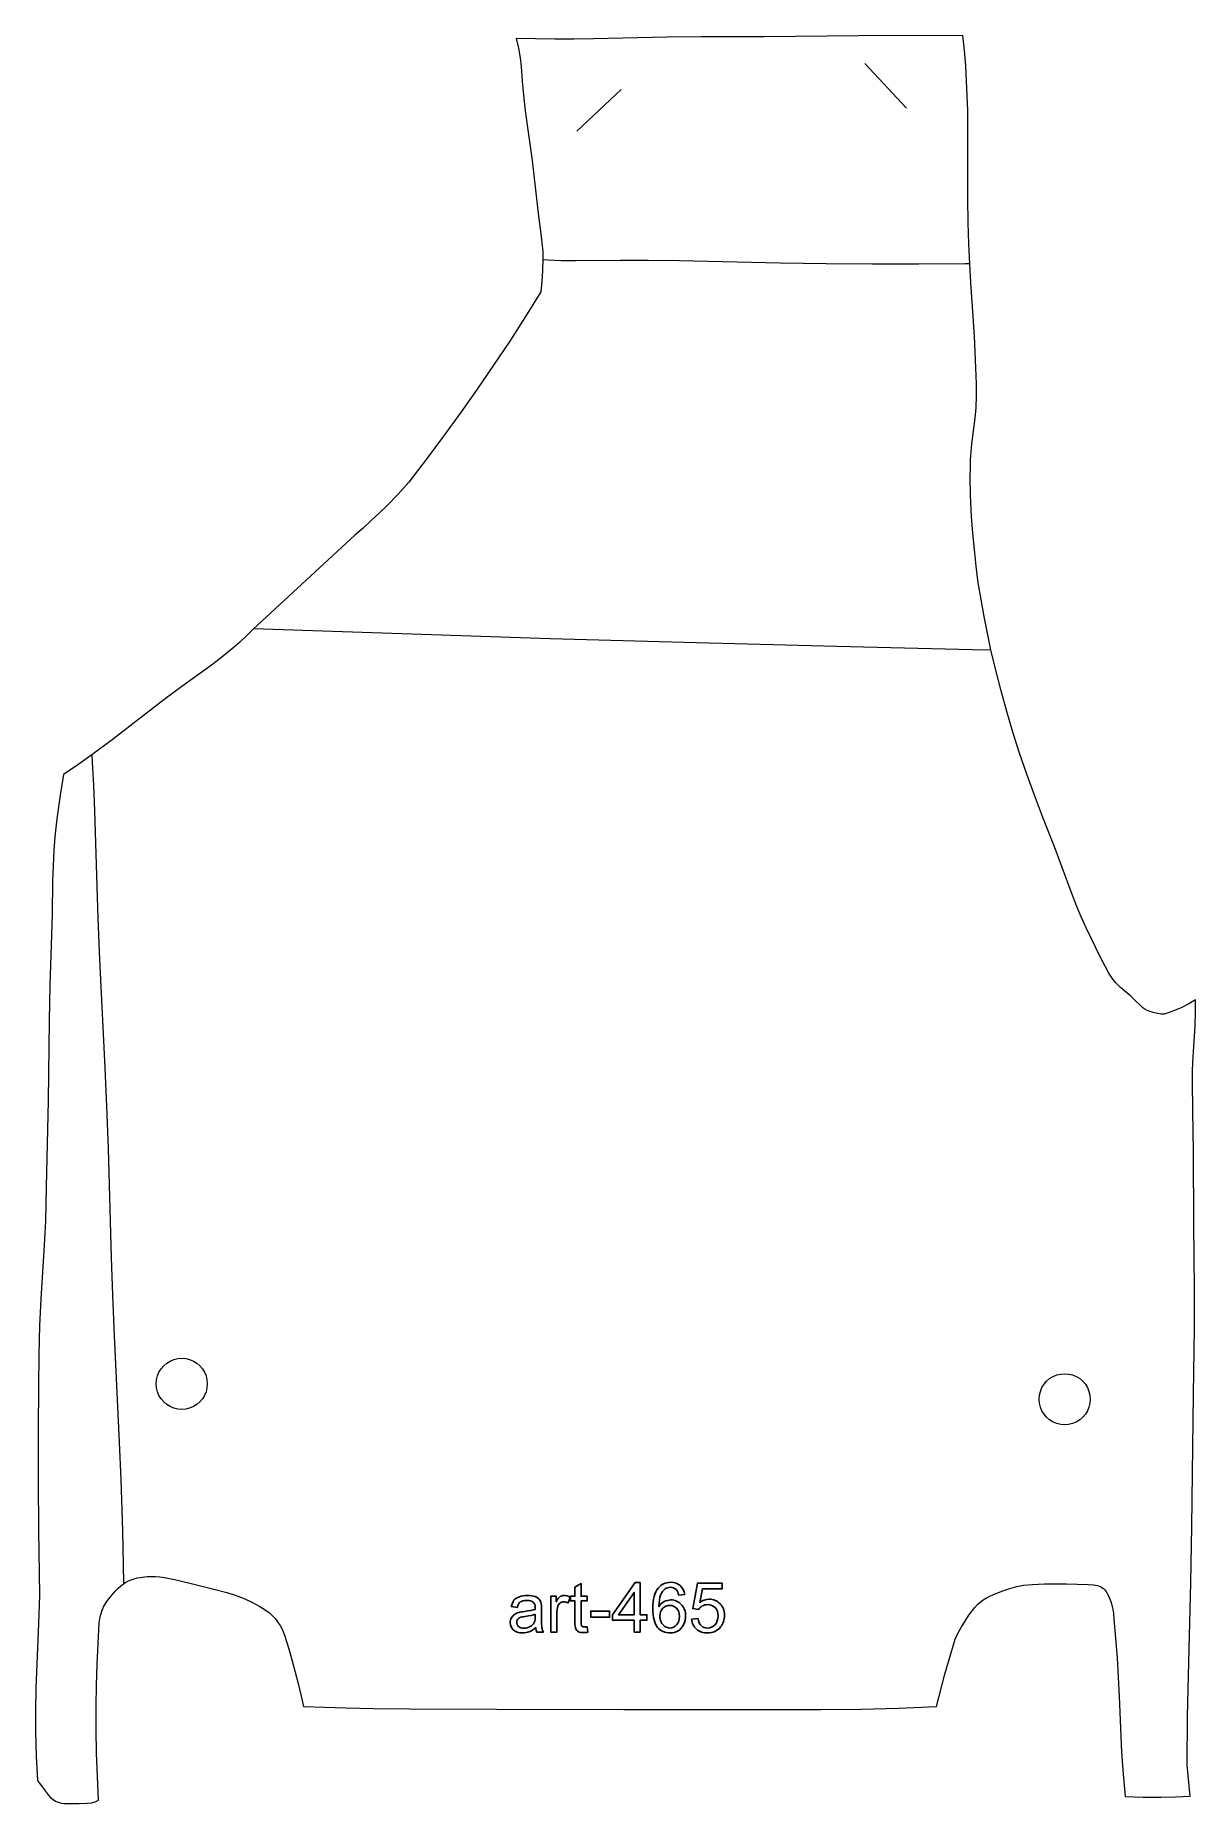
# Model space of a CAD drawing. Header units: centimetres. Extents: x -31.6 to 27.5, y -45 to 45.
import ezdxf

# ---------------------------------------------------------------- set-up
doc = ezdxf.new("R2010")
doc.units = ezdxf.units.CM
doc.header["$MEASUREMENT"] = 0
for name, color, linetype in [('3d_podpis_podstop', 7, 'Continuous'), ('lipa', 7, 'Continuous'), ('main', 7, 'Continuous'), ('nadpis', 7, 'Continuous')]:
    doc.layers.add(name, color=color, linetype=linetype)

msp = doc.modelspace()

# ---------------------------------------------------------------- linework, layer by layer
at = {"layer": '3d_podpis_podstop', "color": 30, "lineweight": 9}
for points, knots in [([(16.01329, 33.3775), (16.01329, 33.3775), (15.77929, 33.3675), (15.77929, 33.3675), (15.77929, 33.3675), (13.42329, 33.3475), (13.42329, 33.3475), (13.42329, 33.3475), (11.06829, 33.3475), (11.06829, 33.3475), (11.06829, 33.3475), (8.71329, 33.3665), (8.71329, 33.3665), (8.71329, 33.3665), (6.35829, 33.4065), (6.35829, 33.4065), (6.35829, 33.4065), (1.24229, 33.5215), (1.24229, 33.5215), (1.24229, 33.5215), (-0.33671, 33.5375), (-0.33671, 33.5375), (-0.33671, 33.5375), (-1.75571, 33.5355), (-1.75571, 33.5355), (-1.75571, 33.5355), (-4.03671, 33.5155), (-4.03671, 33.5155), (-4.03671, 33.5155), (-4.78271, 33.5265), (-4.78271, 33.5265), (-4.78271, 33.5265), (-5.45471, 33.5525), (-5.45471, 33.5525), (-5.45471, 33.5525), (-5.71471, 33.5675), (-5.71471, 33.5675)], [0, 0, 0, 0, 0.08333333, 0.08333333, 0.08333333, 0.16666667, 0.16666667, 0.16666667, 0.25, 0.25, 0.25, 0.33333333, 0.33333333, 0.33333333, 0.41666667, 0.41666667, 0.41666667, 0.5, 0.5, 0.5, 0.58333333, 0.58333333, 0.58333333, 0.66666667, 0.66666667, 0.66666667, 0.75, 0.75, 0.75, 0.83333333, 0.83333333, 0.83333333, 0.91666667, 0.91666667, 0.91666667, 1, 1, 1, 1]), ([(17.09829, 13.7225), (17.09829, 13.7225), (16.82929, 13.7095), (16.82929, 13.7095), (16.82929, 13.7095), (9.24129, 13.8955), (9.24129, 13.8955), (9.24129, 13.8955), (1.45329, 14.0995), (1.45329, 14.0995), (1.45329, 14.0995), (-5.34071, 14.2925), (-5.34071, 14.2925), (-5.34071, 14.2925), (-12.89671, 14.5315), (-12.89671, 14.5315), (-12.89671, 14.5315), (-20.45271, 14.7955), (-20.45271, 14.7955)], [0, 0, 0, 0, 0.16666667, 0.16666667, 0.16666667, 0.33333333, 0.33333333, 0.33333333, 0.5, 0.5, 0.5, 0.66666667, 0.66666667, 0.66666667, 0.83333333, 0.83333333, 0.83333333, 1, 1, 1, 1]), ([(-28.67671, 8.3735), (-28.67671, 8.3735), (-28.65671, 8.0025), (-28.65671, 8.0025), (-28.65671, 8.0025), (-28.60071, 6.8335), (-28.60071, 6.8335), (-28.60071, 6.8335), (-28.54971, 5.5285), (-28.54971, 5.5285), (-28.54971, 5.5285), (-28.37071, 0.0425), (-28.37071, 0.0425), (-28.37071, 0.0425), (-28.28171, -2.0335), (-28.28171, -2.0335), (-28.28171, -2.0335), (-28.00871, -7.5495), (-28.00871, -7.5495), (-28.00871, -7.5495), (-27.92371, -9.5115), (-27.92371, -9.5115), (-27.92371, -9.5115), (-27.85071, -11.6585), (-27.85071, -11.6585), (-27.85071, -11.6585), (-27.69771, -17.2095), (-27.69771, -17.2095), (-27.69771, -17.2095), (-27.63371, -19.1155), (-27.63371, -19.1155), (-27.63371, -19.1155), (-27.54671, -21.1845), (-27.54671, -21.1845), (-27.54671, -21.1845), (-27.28671, -26.6035), (-27.28671, -26.6035), (-27.28671, -26.6035), (-27.20671, -28.4975), (-27.20671, -28.4975), (-27.20671, -28.4975), (-27.12171, -31.1195), (-27.12171, -31.1195), (-27.12171, -31.1195), (-27.06971, -33.7435), (-27.06971, -33.7435), (-27.06971, -33.7435), (-27.06571, -33.8075), (-27.06571, -33.8075)], [0, 0, 0, 0, 0.0625, 0.0625, 0.0625, 0.125, 0.125, 0.125, 0.1875, 0.1875, 0.1875, 0.25, 0.25, 0.25, 0.3125, 0.3125, 0.3125, 0.375, 0.375, 0.375, 0.4375, 0.4375, 0.4375, 0.5, 0.5, 0.5, 0.5625, 0.5625, 0.5625, 0.625, 0.625, 0.625, 0.6875, 0.6875, 0.6875, 0.75, 0.75, 0.75, 0.8125, 0.8125, 0.8125, 0.875, 0.875, 0.875, 0.9375, 0.9375, 0.9375, 1, 1, 1, 1])]:
    msp.add_open_spline(points, degree=3, knots=knots, dxfattribs=at)
at = {"layer": 'lipa', "color": 3, "lineweight": 9}
for points in [[(12.78929, 41.3005), (12.78929, 41.3005), (10.66829, 43.5615), (10.66829, 43.5615)], [(-1.72171, 42.2345), (-1.72171, 42.2345), (-3.98071, 40.1255), (-3.98071, 40.1255)]]:
    msp.add_open_spline(points, degree=3, dxfattribs=at)
at = {"layer": 'main', "lineweight": 9}
msp.add_open_spline([(15.67129, 44.9975), (15.67129, 44.9975), (15.74829, 44.2265), (15.74829, 44.2265), (15.74829, 44.2265), (15.81129, 43.4555), (15.81129, 43.4555), (15.81129, 43.4555), (15.85929, 42.6835), (15.85929, 42.6835), (15.85929, 42.6835), (15.89329, 41.9115), (15.89329, 41.9115), (15.89329, 41.9115), (15.91229, 41.1905), (15.91229, 41.1905), (15.91229, 41.1905), (15.92229, 40.3915), (15.92229, 40.3915), (15.92229, 40.3915), (15.91929, 37.9895), (15.91929, 37.9895), (15.91929, 37.9895), (15.92229, 36.6545), (15.92229, 36.6545), (15.92229, 36.6545), (15.93829, 35.4795), (15.93829, 35.4795), (15.93829, 35.4795), (15.96829, 34.3955), (15.96829, 34.3955), (15.96829, 34.3955), (16.01329, 33.3775), (16.01329, 33.3775), (16.01329, 33.3775), (16.07029, 32.4275), (16.07029, 32.4275), (16.07029, 32.4275), (16.25629, 29.6915), (16.25629, 29.6915), (16.25629, 29.6915), (16.31629, 28.4775), (16.31629, 28.4775), (16.31629, 28.4775), (16.35529, 27.2615), (16.35529, 27.2615), (16.35529, 27.2615), (16.36629, 26.6485), (16.36629, 26.6485), (16.36629, 26.6485), (16.33929, 26.0385), (16.33929, 26.0385), (16.33929, 26.0385), (16.28729, 25.5145), (16.28729, 25.5145), (16.28729, 25.5145), (16.12429, 24.2025), (16.12429, 24.2025), (16.12429, 24.2025), (16.08829, 23.8055), (16.08829, 23.8055), (16.08829, 23.8055), (16.06229, 23.3955), (16.06229, 23.3955), (16.06229, 23.3955), (16.04729, 22.9715), (16.04729, 22.9715), (16.04729, 22.9715), (16.04029, 22.5305), (16.04029, 22.5305), (16.04029, 22.5305), (16.05729, 21.5905), (16.05729, 21.5905), (16.05729, 21.5905), (16.11329, 20.5135), (16.11329, 20.5135), (16.11329, 20.5135), (16.17629, 19.6675), (16.17629, 19.6675), (16.17629, 19.6675), (16.25329, 18.8235), (16.25329, 18.8235), (16.25329, 18.8235), (16.34429, 17.9815), (16.34429, 17.9815), (16.34429, 17.9815), (16.44929, 17.1415), (16.44929, 17.1415), (16.44929, 17.1415), (16.59029, 16.2825), (16.59029, 16.2825), (16.59029, 16.2825), (16.74529, 15.4265), (16.74529, 15.4265), (16.74529, 15.4265), (16.91429, 14.5725), (16.91429, 14.5725), (16.91429, 14.5725), (17.09829, 13.7225), (17.09829, 13.7225), (17.09829, 13.7225), (17.34229, 12.6845), (17.34229, 12.6845), (17.34229, 12.6845), (17.61129, 11.6395), (17.61129, 11.6395), (17.61129, 11.6395), (17.90229, 10.5885), (17.90229, 10.5885), (17.90229, 10.5885), (18.21829, 9.5315), (18.21829, 9.5315), (18.21829, 9.5315), (18.55629, 8.4675), (18.55629, 8.4675), (18.55629, 8.4675), (18.91929, 7.3975), (18.91929, 7.3975), (18.91929, 7.3975), (19.30529, 6.3215), (19.30529, 6.3215), (19.30529, 6.3215), (19.71529, 5.2385), (19.71529, 5.2385), (19.71529, 5.2385), (20.41029, 3.4745), (20.41029, 3.4745), (20.41029, 3.4745), (20.72829, 2.6405), (20.72829, 2.6405), (20.72829, 2.6405), (21.20629, 1.3275), (21.20629, 1.3275), (21.20629, 1.3275), (21.46629, 0.6545), (21.46629, 0.6545), (21.46629, 0.6545), (21.68629, 0.1345), (21.68629, 0.1345), (21.68629, 0.1345), (21.94329, -0.4295), (21.94329, -0.4295), (21.94329, -0.4295), (22.69729, -1.9705), (22.69729, -1.9705), (22.69729, -1.9705), (22.92329, -2.4155), (22.92329, -2.4155), (22.92329, -2.4155), (23.09929, -2.7265), (23.09929, -2.7265), (23.09929, -2.7265), (23.27529, -2.9935), (23.27529, -2.9935), (23.27529, -2.9935), (23.45629, -3.2195), (23.45629, -3.2195), (23.45629, -3.2195), (23.71029, -3.4745), (23.71029, -3.4745), (23.71029, -3.4745), (24.21029, -3.9055), (24.21029, -3.9055), (24.21029, -3.9055), (24.40129, -4.0815), (24.40129, -4.0815), (24.40129, -4.0815), (24.72429, -4.3995), (24.72429, -4.3995), (24.72429, -4.3995), (24.83129, -4.4885), (24.83129, -4.4885), (24.83129, -4.4885), (24.93429, -4.5595), (24.93429, -4.5595), (24.93429, -4.5595), (25.05629, -4.6245), (25.05629, -4.6245), (25.05629, -4.6245), (25.19629, -4.6815), (25.19629, -4.6815), (25.19629, -4.6815), (25.35829, -4.7315), (25.35829, -4.7315), (25.35829, -4.7315), (25.56729, -4.7825), (25.56729, -4.7825), (25.56729, -4.7825), (25.77029, -4.8185), (25.77029, -4.8185), (25.77029, -4.8185), (25.92029, -4.8155), (25.92029, -4.8155), (25.92029, -4.8155), (26.06429, -4.7755), (26.06429, -4.7755), (26.06429, -4.7755), (26.44229, -4.6345), (26.44229, -4.6345), (26.44229, -4.6345), (26.81029, -4.4745), (26.81029, -4.4745), (26.81029, -4.4745), (27.16729, -4.2935), (27.16729, -4.2935), (27.16729, -4.2935), (27.51529, -4.0935), (27.51529, -4.0935), (27.51529, -4.0935), (27.51729, -4.7195), (27.51729, -4.7195), (27.51729, -4.7195), (27.48929, -5.4135), (27.48929, -5.4135), (27.48929, -5.4135), (27.40129, -6.7235), (27.40129, -6.7235), (27.40129, -6.7235), (27.37229, -7.2535), (27.37229, -7.2535), (27.37229, -7.2535), (27.35829, -7.7365), (27.35829, -7.7365), (27.35829, -7.7365), (27.35329, -8.2675), (27.35329, -8.2675), (27.35329, -8.2675), (27.37329, -9.7455), (27.37329, -9.7455), (27.37329, -9.7455), (27.40029, -11.8005), (27.40029, -11.8005), (27.40029, -11.8005), (27.42529, -15.5155), (27.42529, -15.5155), (27.42529, -15.5155), (27.45229, -18.8085), (27.45229, -18.8085), (27.45229, -18.8085), (27.45129, -20.7965), (27.45129, -20.7965), (27.45129, -20.7965), (27.40329, -24.1495), (27.40329, -24.1495), (27.40329, -24.1495), (27.31729, -30.8915), (27.31729, -30.8915), (27.31729, -30.8915), (27.26629, -33.7645), (27.26629, -33.7645), (27.26629, -33.7645), (27.14529, -38.4725), (27.14529, -38.4725), (27.14529, -38.4725), (27.10429, -40.5605), (27.10429, -40.5605), (27.10429, -40.5605), (27.08729, -43.0365), (27.08729, -43.0365), (27.08729, -43.0365), (27.23129, -44.6105), (27.23129, -44.6105), (27.23129, -44.6105), (26.49529, -44.6485), (26.49529, -44.6485), (26.49529, -44.6485), (25.75929, -44.6665), (25.75929, -44.6665), (25.75929, -44.6665), (24.84129, -44.6625), (24.84129, -44.6625), (24.84129, -44.6625), (23.92229, -44.6285), (23.92229, -44.6285), (23.92229, -44.6285), (23.82229, -43.5025), (23.82229, -43.5025), (23.82229, -43.5025), (23.74729, -42.3745), (23.74729, -42.3745), (23.74729, -42.3745), (23.62629, -39.5435), (23.62629, -39.5435), (23.62629, -39.5435), (23.57629, -38.5605), (23.57629, -38.5605), (23.57629, -38.5605), (23.51529, -37.5785), (23.51529, -37.5785), (23.51529, -37.5785), (23.44229, -36.5965), (23.44229, -36.5965), (23.44229, -36.5965), (23.35729, -35.6155), (23.35729, -35.6155), (23.35729, -35.6155), (23.33829, -35.3095), (23.33829, -35.3095), (23.33829, -35.3095), (23.28529, -35.0095), (23.28529, -35.0095), (23.28529, -35.0095), (23.20029, -34.7145), (23.20029, -34.7145), (23.20029, -34.7145), (23.08229, -34.4255), (23.08229, -34.4255), (23.08229, -34.4255), (23.01729, -34.2975), (23.01729, -34.2975), (23.01729, -34.2975), (22.95429, -34.1935), (22.95429, -34.1935), (22.95429, -34.1935), (22.88829, -34.1095), (22.88829, -34.1095), (22.88829, -34.1095), (22.81829, -34.0415), (22.81829, -34.0415), (22.81829, -34.0415), (22.68729, -33.9585), (22.68729, -33.9585), (22.68729, -33.9585), (22.52229, -33.9005), (22.52229, -33.9005), (22.52229, -33.9005), (22.32129, -33.8655), (22.32129, -33.8655), (22.32129, -33.8655), (22.03929, -33.8445), (22.03929, -33.8445), (22.03929, -33.8445), (21.49129, -33.8215), (21.49129, -33.8215), (21.49129, -33.8215), (20.94929, -33.8095), (20.94929, -33.8095), (20.94929, -33.8095), (19.81429, -33.8135), (19.81429, -33.8135), (19.81429, -33.8135), (19.21229, -33.8365), (19.21229, -33.8365), (19.21229, -33.8365), (18.74929, -33.8855), (18.74929, -33.8855), (18.74929, -33.8855), (18.41229, -33.9495), (18.41229, -33.9495), (18.41229, -33.9495), (18.06429, -34.0405), (18.06429, -34.0405), (18.06429, -34.0405), (17.70129, -34.1605), (17.70129, -34.1605), (17.70129, -34.1605), (17.31629, -34.3115), (17.31629, -34.3115), (17.31629, -34.3115), (17.07029, -34.4205), (17.07029, -34.4205), (17.07029, -34.4205), (16.87129, -34.5225), (16.87129, -34.5225), (16.87129, -34.5225), (16.69729, -34.6275), (16.69729, -34.6275), (16.69729, -34.6275), (16.54729, -34.7385), (16.54729, -34.7385), (16.54729, -34.7385), (16.40929, -34.8635), (16.40929, -34.8635), (16.40929, -34.8635), (16.27229, -35.0125), (16.27229, -35.0125), (16.27229, -35.0125), (16.13229, -35.1875), (16.13229, -35.1875), (16.13229, -35.1875), (15.97729, -35.4065), (15.97729, -35.4065), (15.97729, -35.4065), (15.78329, -35.7035), (15.78329, -35.7035), (15.78329, -35.7035), (15.60129, -36.0055), (15.60129, -36.0055), (15.60129, -36.0055), (15.43029, -36.3125), (15.43029, -36.3125), (15.43029, -36.3125), (15.27229, -36.6245), (15.27229, -36.6245), (15.27229, -36.6245), (14.74529, -38.4155), (14.74529, -38.4155), (14.74529, -38.4155), (14.32329, -40.0495), (14.32329, -40.0495), (14.32329, -40.0495), (12.40029, -40.1335), (12.40029, -40.1335), (12.40029, -40.1335), (10.47729, -40.1855), (10.47729, -40.1855), (10.47729, -40.1855), (8.43929, -40.2065), (8.43929, -40.2065), (8.43929, -40.2065), (5.56329, -40.2055), (5.56329, -40.2055), (5.56329, -40.2055), (-1.59471, -40.1985), (-1.59471, -40.1985), (-1.59471, -40.1985), (-8.06871, -40.1955), (-8.06871, -40.1955), (-8.06871, -40.1955), (-12.51371, -40.1755), (-12.51371, -40.1755), (-12.51371, -40.1755), (-14.31771, -40.1575), (-14.31771, -40.1575), (-14.31771, -40.1575), (-15.73971, -40.1295), (-15.73971, -40.1295), (-15.73971, -40.1295), (-16.82471, -40.0955), (-16.82471, -40.0955), (-16.82471, -40.0955), (-17.90871, -40.0495), (-17.90871, -40.0495), (-17.90871, -40.0495), (-18.03571, -39.4635), (-18.03571, -39.4635), (-18.03571, -39.4635), (-18.17371, -38.8815), (-18.17371, -38.8815), (-18.17371, -38.8815), (-18.32171, -38.3015), (-18.32171, -38.3015), (-18.32171, -38.3015), (-18.47971, -37.7245), (-18.47971, -37.7245), (-18.47971, -37.7245), (-18.67171, -37.0745), (-18.67171, -37.0745), (-18.67171, -37.0745), (-18.87771, -36.4275), (-18.87771, -36.4275), (-18.87771, -36.4275), (-18.94171, -36.2555), (-18.94171, -36.2555), (-18.94171, -36.2555), (-19.01371, -36.0925), (-19.01371, -36.0925), (-19.01371, -36.0925), (-19.09571, -35.9375), (-19.09571, -35.9375), (-19.09571, -35.9375), (-19.18571, -35.7915), (-19.18571, -35.7915), (-19.18571, -35.7915), (-19.28471, -35.6535), (-19.28471, -35.6535), (-19.28471, -35.6535), (-19.39171, -35.5245), (-19.39171, -35.5245), (-19.39171, -35.5245), (-19.50871, -35.4035), (-19.50871, -35.4035), (-19.50871, -35.4035), (-19.63371, -35.2905), (-19.63371, -35.2905), (-19.63371, -35.2905), (-19.85271, -35.1265), (-19.85271, -35.1265), (-19.85271, -35.1265), (-20.12071, -34.9585), (-20.12071, -34.9585), (-20.12071, -34.9585), (-20.49371, -34.7585), (-20.49371, -34.7585), (-20.49371, -34.7585), (-20.89671, -34.5765), (-20.89671, -34.5765), (-20.89671, -34.5765), (-21.33171, -34.4085), (-21.33171, -34.4085), (-21.33171, -34.4085), (-21.80471, -34.2545), (-21.80471, -34.2545), (-21.80471, -34.2545), (-22.46371, -34.0745), (-22.46371, -34.0745), (-22.46371, -34.0745), (-23.68671, -33.7795), (-23.68671, -33.7795), (-23.68671, -33.7795), (-24.46671, -33.5885), (-24.46671, -33.5885), (-24.46671, -33.5885), (-24.97071, -33.4915), (-24.97071, -33.4915), (-24.97071, -33.4915), (-25.20971, -33.4595), (-25.20971, -33.4595), (-25.20971, -33.4595), (-25.43671, -33.4405), (-25.43671, -33.4405), (-25.43671, -33.4405), (-25.65471, -33.4345), (-25.65471, -33.4345), (-25.65471, -33.4345), (-25.86571, -33.4405), (-25.86571, -33.4405), (-25.86571, -33.4405), (-26.20971, -33.4805), (-26.20971, -33.4805), (-26.20971, -33.4805), (-26.37271, -33.5135), (-26.37271, -33.5135), (-26.37271, -33.5135), (-26.52871, -33.5555), (-26.52871, -33.5555), (-26.52871, -33.5555), (-26.67571, -33.6065), (-26.67571, -33.6065), (-26.67571, -33.6065), (-26.81471, -33.6655), (-26.81471, -33.6655), (-26.81471, -33.6655), (-26.94471, -33.7325), (-26.94471, -33.7325), (-26.94471, -33.7325), (-27.06571, -33.8075), (-27.06571, -33.8075), (-27.06571, -33.8075), (-27.19771, -33.9075), (-27.19771, -33.9075), (-27.19771, -33.9075), (-27.33271, -34.0275), (-27.33271, -34.0275), (-27.33271, -34.0275), (-27.47371, -34.1715), (-27.47371, -34.1715), (-27.47371, -34.1715), (-27.64471, -34.3625), (-27.64471, -34.3625), (-27.64471, -34.3625), (-27.80271, -34.5505), (-27.80271, -34.5505), (-27.80271, -34.5505), (-27.91671, -34.7025), (-27.91671, -34.7025), (-27.91671, -34.7025), (-28.06271, -34.9465), (-28.06271, -34.9465), (-28.06271, -34.9465), (-28.17471, -35.2095), (-28.17471, -35.2095), (-28.17471, -35.2095), (-28.25471, -35.4905), (-28.25471, -35.4905), (-28.25471, -35.4905), (-28.30071, -35.7895), (-28.30071, -35.7895), (-28.30071, -35.7895), (-28.36171, -36.8485), (-28.36171, -36.8485), (-28.36171, -36.8485), (-28.40771, -37.9075), (-28.40771, -37.9075), (-28.40771, -37.9075), (-28.43771, -38.9675), (-28.43771, -38.9675), (-28.43771, -38.9675), (-28.45371, -40.0265), (-28.45371, -40.0265), (-28.45371, -40.0265), (-28.45371, -41.2235), (-28.45371, -41.2235), (-28.45371, -41.2235), (-28.43371, -42.4205), (-28.43371, -42.4205), (-28.43371, -42.4205), (-28.39471, -43.6185), (-28.39471, -43.6185), (-28.39471, -43.6185), (-28.33671, -44.8155), (-28.33671, -44.8155), (-28.33671, -44.8155), (-28.51271, -44.9005), (-28.51271, -44.9005), (-28.51271, -44.9005), (-28.69371, -44.9545), (-28.69371, -44.9545), (-28.69371, -44.9545), (-28.92671, -44.9815), (-28.92671, -44.9815), (-28.92671, -44.9815), (-29.32671, -44.9835), (-29.32671, -44.9835), (-29.32671, -44.9835), (-29.84371, -44.9975), (-29.84371, -44.9975), (-29.84371, -44.9975), (-30.10171, -44.9875), (-30.10171, -44.9875), (-30.10171, -44.9875), (-30.22571, -44.9715), (-30.22571, -44.9715), (-30.22571, -44.9715), (-30.33671, -44.9455), (-30.33671, -44.9455), (-30.33671, -44.9455), (-30.43871, -44.9115), (-30.43871, -44.9115), (-30.43871, -44.9115), (-30.53171, -44.8685), (-30.53171, -44.8685), (-30.53171, -44.8685), (-30.65371, -44.7885), (-30.65371, -44.7885), (-30.65371, -44.7885), (-30.77671, -44.6805), (-30.77671, -44.6805), (-30.77671, -44.6805), (-30.90471, -44.5425), (-30.90471, -44.5425), (-30.90471, -44.5425), (-31.05871, -44.3495), (-31.05871, -44.3495), (-31.05871, -44.3495), (-31.45171, -43.8155), (-31.45171, -43.8155), (-31.45171, -43.8155), (-31.51971, -42.5765), (-31.51971, -42.5765), (-31.51971, -42.5765), (-31.55271, -41.3365), (-31.55271, -41.3365), (-31.55271, -41.3365), (-31.55371, -40.2535), (-31.55371, -40.2535), (-31.55371, -40.2535), (-31.52871, -39.1185), (-31.52871, -39.1185), (-31.52871, -39.1185), (-31.38571, -35.8225), (-31.38571, -35.8225), (-31.38571, -35.8225), (-31.34971, -34.4125), (-31.34971, -34.4125), (-31.34971, -34.4125), (-31.35271, -33.2735), (-31.35271, -33.2735), (-31.35271, -33.2735), (-31.39271, -31.0995), (-31.39271, -31.0995), (-31.39271, -31.0995), (-31.40371, -28.5585), (-31.40371, -28.5585), (-31.40371, -28.5585), (-31.40271, -25.9615), (-31.40271, -25.9615), (-31.40271, -25.9615), (-31.39671, -23.7755), (-31.39671, -23.7755), (-31.39671, -23.7755), (-31.37571, -22.1425), (-31.37571, -22.1425), (-31.37571, -22.1425), (-31.33671, -20.6675), (-31.33671, -20.6675), (-31.33671, -20.6675), (-31.27571, -19.3165), (-31.27571, -19.3165), (-31.27571, -19.3165), (-31.10171, -16.5785), (-31.10171, -16.5785), (-31.10171, -16.5785), (-31.04271, -15.3485), (-31.04271, -15.3485), (-31.04271, -15.3485), (-31.00671, -13.6025), (-31.00671, -13.6025), (-31.00671, -13.6025), (-30.90771, -9.2275), (-30.90771, -9.2275), (-30.90771, -9.2275), (-30.85771, -5.1365), (-30.85771, -5.1365), (-30.85771, -5.1365), (-30.81971, -3.3555), (-30.81971, -3.3555), (-30.81971, -3.3555), (-30.72771, -0.7855), (-30.72771, -0.7855), (-30.72771, -0.7855), (-30.69871, 0.2635), (-30.69871, 0.2635), (-30.69871, 0.2635), (-30.67271, 1.9735), (-30.67271, 1.9735), (-30.67271, 1.9735), (-30.65271, 2.7395), (-30.65271, 2.7395), (-30.65271, 2.7395), (-30.61771, 3.5135), (-30.61771, 3.5135), (-30.61771, 3.5135), (-30.56571, 4.2065), (-30.56571, 4.2065), (-30.56571, 4.2065), (-30.46271, 5.1225), (-30.46271, 5.1225), (-30.46271, 5.1225), (-30.28871, 6.3255), (-30.28871, 6.3255), (-30.28871, 6.3255), (-30.12671, 7.3765), (-30.12671, 7.3765), (-30.12671, 7.3765), (-29.39571, 7.8675), (-29.39571, 7.8675), (-29.39571, 7.8675), (-28.67671, 8.3735), (-28.67671, 8.3735), (-28.67671, 8.3735), (-27.64271, 9.1415), (-27.64271, 9.1415), (-27.64271, 9.1415), (-25.01171, 11.1775), (-25.01171, 11.1775), (-25.01171, 11.1775), (-24.09771, 11.8585), (-24.09771, 11.8585), (-24.09771, 11.8585), (-22.65071, 12.8985), (-22.65071, 12.8985), (-22.65071, 12.8985), (-22.23471, 13.2115), (-22.23471, 13.2115), (-22.23471, 13.2115), (-21.86871, 13.5005), (-21.86871, 13.5005), (-21.86871, 13.5005), (-21.50571, 13.8035), (-21.50571, 13.8035), (-21.50571, 13.8035), (-21.15171, 14.1175), (-21.15171, 14.1175), (-21.15171, 14.1175), (-20.80671, 14.4425), (-20.80671, 14.4425), (-20.80671, 14.4425), (-20.47071, 14.7775), (-20.47071, 14.7775), (-20.47071, 14.7775), (-15.29671, 19.5555), (-15.29671, 19.5555), (-15.29671, 19.5555), (-14.86971, 19.9225), (-14.86971, 19.9225), (-14.86971, 19.9225), (-14.45171, 20.2985), (-14.45171, 20.2985), (-14.45171, 20.2985), (-14.04271, 20.6835), (-14.04271, 20.6835), (-14.04271, 20.6835), (-13.64171, 21.0775), (-13.64171, 21.0775), (-13.64171, 21.0775), (-13.08471, 21.6555), (-13.08471, 21.6555), (-13.08471, 21.6555), (-12.54471, 22.2505), (-12.54471, 22.2505), (-12.54471, 22.2505), (-11.65071, 23.4175), (-11.65071, 23.4175), (-11.65071, 23.4175), (-10.77171, 24.5955), (-10.77171, 24.5955), (-10.77171, 24.5955), (-9.90971, 25.7855), (-9.90971, 25.7855), (-9.90971, 25.7855), (-9.06271, 26.9855), (-9.06271, 26.9855), (-9.06271, 26.9855), (-8.22571, 28.2065), (-8.22571, 28.2065), (-8.22571, 28.2065), (-7.40571, 29.4385), (-7.40571, 29.4385), (-7.40571, 29.4385), (-6.60071, 30.6815), (-6.60071, 30.6815), (-6.60071, 30.6815), (-5.81271, 31.9365), (-5.81271, 31.9365), (-5.81271, 31.9365), (-5.76371, 32.4785), (-5.76371, 32.4785), (-5.76371, 32.4785), (-5.72871, 33.0225), (-5.72871, 33.0225), (-5.72871, 33.0225), (-5.71171, 33.6035), (-5.71171, 33.6035), (-5.71171, 33.6035), (-5.72471, 34.0015), (-5.72471, 34.0015), (-5.72471, 34.0015), (-5.76071, 34.4425), (-5.76071, 34.4425), (-5.76071, 34.4425), (-5.81471, 34.8945), (-5.81471, 34.8945), (-5.81471, 34.8945), (-5.93671, 35.7905), (-5.93671, 35.7905), (-5.93671, 35.7905), (-6.15571, 37.7325), (-6.15571, 37.7325), (-6.15571, 37.7325), (-6.26671, 38.6245), (-6.26671, 38.6245), (-6.26671, 38.6245), (-6.60871, 41.1595), (-6.60871, 41.1595), (-6.60871, 41.1595), (-6.69971, 41.9505), (-6.69971, 41.9505), (-6.69971, 41.9505), (-6.76571, 42.6615), (-6.76571, 42.6615), (-6.76571, 42.6615), (-6.82471, 43.4055), (-6.82471, 43.4055), (-6.82471, 43.4055), (-6.87471, 43.8525), (-6.87471, 43.8525), (-6.87471, 43.8525), (-6.95971, 44.3495), (-6.95971, 44.3495), (-6.95971, 44.3495), (-7.07871, 44.8425), (-7.07871, 44.8425), (-7.07871, 44.8425), (-6.09471, 44.8185), (-6.09471, 44.8185), (-6.09471, 44.8185), (-5.11071, 44.8065), (-5.11071, 44.8065), (-5.11071, 44.8065), (-4.12671, 44.8045), (-4.12671, 44.8045), (-4.12671, 44.8045), (-3.14271, 44.8145), (-3.14271, 44.8145), (-3.14271, 44.8145), (0.60229, 44.9025), (0.60229, 44.9025), (0.60229, 44.9025), (2.35129, 44.9215), (2.35129, 44.9215), (2.35129, 44.9215), (5.54829, 44.9255), (5.54829, 44.9255), (5.54829, 44.9255), (10.35529, 44.9665), (10.35529, 44.9665), (10.35529, 44.9665), (15.67129, 44.9975), (15.67129, 44.9975)], degree=3, knots=[0, 0, 0, 0, 0.00341297, 0.00341297, 0.00341297, 0.00682594, 0.00682594, 0.00682594, 0.01023891, 0.01023891, 0.01023891, 0.01365188, 0.01365188, 0.01365188, 0.01706485, 0.01706485, 0.01706485, 0.02047782, 0.02047782, 0.02047782, 0.02389078, 0.02389078, 0.02389078, 0.02730375, 0.02730375, 0.02730375, 0.03071672, 0.03071672, 0.03071672, 0.03412969, 0.03412969, 0.03412969, 0.03754266, 0.03754266, 0.03754266, 0.04095563, 0.04095563, 0.04095563, 0.0443686, 0.0443686, 0.0443686, 0.04778157, 0.04778157, 0.04778157, 0.05119454, 0.05119454, 0.05119454, 0.05460751, 0.05460751, 0.05460751, 0.05802048, 0.05802048, 0.05802048, 0.06143345, 0.06143345, 0.06143345, 0.06484642, 0.06484642, 0.06484642, 0.06825939, 0.06825939, 0.06825939, 0.07167235, 0.07167235, 0.07167235, 0.07508532, 0.07508532, 0.07508532, 0.07849829, 0.07849829, 0.07849829, 0.08191126, 0.08191126, 0.08191126, 0.08532423, 0.08532423, 0.08532423, 0.0887372, 0.0887372, 0.0887372, 0.09215017, 0.09215017, 0.09215017, 0.09556314, 0.09556314, 0.09556314, 0.09897611, 0.09897611, 0.09897611, 0.10238908, 0.10238908, 0.10238908, 0.10580205, 0.10580205, 0.10580205, 0.10921502, 0.10921502, 0.10921502, 0.11262799, 0.11262799, 0.11262799, 0.11604096, 0.11604096, 0.11604096, 0.11945392, 0.11945392, 0.11945392, 0.12286689, 0.12286689, 0.12286689, 0.12627986, 0.12627986, 0.12627986, 0.12969283, 0.12969283, 0.12969283, 0.1331058, 0.1331058, 0.1331058, 0.13651877, 0.13651877, 0.13651877, 0.13993174, 0.13993174, 0.13993174, 0.14334471, 0.14334471, 0.14334471, 0.14675768, 0.14675768, 0.14675768, 0.15017065, 0.15017065, 0.15017065, 0.15358362, 0.15358362, 0.15358362, 0.15699659, 0.15699659, 0.15699659, 0.16040956, 0.16040956, 0.16040956, 0.16382253, 0.16382253, 0.16382253, 0.16723549, 0.16723549, 0.16723549, 0.17064846, 0.17064846, 0.17064846, 0.17406143, 0.17406143, 0.17406143, 0.1774744, 0.1774744, 0.1774744, 0.18088737, 0.18088737, 0.18088737, 0.18430034, 0.18430034, 0.18430034, 0.18771331, 0.18771331, 0.18771331, 0.19112628, 0.19112628, 0.19112628, 0.19453925, 0.19453925, 0.19453925, 0.19795222, 0.19795222, 0.19795222, 0.20136519, 0.20136519, 0.20136519, 0.20477816, 0.20477816, 0.20477816, 0.20819113, 0.20819113, 0.20819113, 0.2116041, 0.2116041, 0.2116041, 0.21501706, 0.21501706, 0.21501706, 0.21843003, 0.21843003, 0.21843003, 0.221843, 0.221843, 0.221843, 0.22525597, 0.22525597, 0.22525597, 0.22866894, 0.22866894, 0.22866894, 0.23208191, 0.23208191, 0.23208191, 0.23549488, 0.23549488, 0.23549488, 0.23890785, 0.23890785, 0.23890785, 0.24232082, 0.24232082, 0.24232082, 0.24573379, 0.24573379, 0.24573379, 0.24914676, 0.24914676, 0.24914676, 0.25255973, 0.25255973, 0.25255973, 0.2559727, 0.2559727, 0.2559727, 0.25938567, 0.25938567, 0.25938567, 0.26279863, 0.26279863, 0.26279863, 0.2662116, 0.2662116, 0.2662116, 0.26962457, 0.26962457, 0.26962457, 0.27303754, 0.27303754, 0.27303754, 0.27645051, 0.27645051, 0.27645051, 0.27986348, 0.27986348, 0.27986348, 0.28327645, 0.28327645, 0.28327645, 0.28668942, 0.28668942, 0.28668942, 0.29010239, 0.29010239, 0.29010239, 0.29351536, 0.29351536, 0.29351536, 0.29692833, 0.29692833, 0.29692833, 0.3003413, 0.3003413, 0.3003413, 0.30375427, 0.30375427, 0.30375427, 0.30716724, 0.30716724, 0.30716724, 0.3105802, 0.3105802, 0.3105802, 0.31399317, 0.31399317, 0.31399317, 0.31740614, 0.31740614, 0.31740614, 0.32081911, 0.32081911, 0.32081911, 0.32423208, 0.32423208, 0.32423208, 0.32764505, 0.32764505, 0.32764505, 0.33105802, 0.33105802, 0.33105802, 0.33447099, 0.33447099, 0.33447099, 0.33788396, 0.33788396, 0.33788396, 0.34129693, 0.34129693, 0.34129693, 0.3447099, 0.3447099, 0.3447099, 0.34812287, 0.34812287, 0.34812287, 0.35153584, 0.35153584, 0.35153584, 0.35494881, 0.35494881, 0.35494881, 0.35836177, 0.35836177, 0.35836177, 0.36177474, 0.36177474, 0.36177474, 0.36518771, 0.36518771, 0.36518771, 0.36860068, 0.36860068, 0.36860068, 0.37201365, 0.37201365, 0.37201365, 0.37542662, 0.37542662, 0.37542662, 0.37883959, 0.37883959, 0.37883959, 0.38225256, 0.38225256, 0.38225256, 0.38566553, 0.38566553, 0.38566553, 0.3890785, 0.3890785, 0.3890785, 0.39249147, 0.39249147, 0.39249147, 0.39590444, 0.39590444, 0.39590444, 0.39931741, 0.39931741, 0.39931741, 0.40273038, 0.40273038, 0.40273038, 0.40614334, 0.40614334, 0.40614334, 0.40955631, 0.40955631, 0.40955631, 0.41296928, 0.41296928, 0.41296928, 0.41638225, 0.41638225, 0.41638225, 0.41979522, 0.41979522, 0.41979522, 0.42320819, 0.42320819, 0.42320819, 0.42662116, 0.42662116, 0.42662116, 0.43003413, 0.43003413, 0.43003413, 0.4334471, 0.4334471, 0.4334471, 0.43686007, 0.43686007, 0.43686007, 0.44027304, 0.44027304, 0.44027304, 0.44368601, 0.44368601, 0.44368601, 0.44709898, 0.44709898, 0.44709898, 0.45051195, 0.45051195, 0.45051195, 0.45392491, 0.45392491, 0.45392491, 0.45733788, 0.45733788, 0.45733788, 0.46075085, 0.46075085, 0.46075085, 0.46416382, 0.46416382, 0.46416382, 0.46757679, 0.46757679, 0.46757679, 0.47098976, 0.47098976, 0.47098976, 0.47440273, 0.47440273, 0.47440273, 0.4778157, 0.4778157, 0.4778157, 0.48122867, 0.48122867, 0.48122867, 0.48464164, 0.48464164, 0.48464164, 0.48805461, 0.48805461, 0.48805461, 0.49146758, 0.49146758, 0.49146758, 0.49488055, 0.49488055, 0.49488055, 0.49829352, 0.49829352, 0.49829352, 0.50170648, 0.50170648, 0.50170648, 0.50511945, 0.50511945, 0.50511945, 0.50853242, 0.50853242, 0.50853242, 0.51194539, 0.51194539, 0.51194539, 0.51535836, 0.51535836, 0.51535836, 0.51877133, 0.51877133, 0.51877133, 0.5221843, 0.5221843, 0.5221843, 0.52559727, 0.52559727, 0.52559727, 0.52901024, 0.52901024, 0.52901024, 0.53242321, 0.53242321, 0.53242321, 0.53583618, 0.53583618, 0.53583618, 0.53924915, 0.53924915, 0.53924915, 0.54266212, 0.54266212, 0.54266212, 0.54607509, 0.54607509, 0.54607509, 0.54948805, 0.54948805, 0.54948805, 0.55290102, 0.55290102, 0.55290102, 0.55631399, 0.55631399, 0.55631399, 0.55972696, 0.55972696, 0.55972696, 0.56313993, 0.56313993, 0.56313993, 0.5665529, 0.5665529, 0.5665529, 0.56996587, 0.56996587, 0.56996587, 0.57337884, 0.57337884, 0.57337884, 0.57679181, 0.57679181, 0.57679181, 0.58020478, 0.58020478, 0.58020478, 0.58361775, 0.58361775, 0.58361775, 0.58703072, 0.58703072, 0.58703072, 0.59044369, 0.59044369, 0.59044369, 0.59385666, 0.59385666, 0.59385666, 0.59726962, 0.59726962, 0.59726962, 0.60068259, 0.60068259, 0.60068259, 0.60409556, 0.60409556, 0.60409556, 0.60750853, 0.60750853, 0.60750853, 0.6109215, 0.6109215, 0.6109215, 0.61433447, 0.61433447, 0.61433447, 0.61774744, 0.61774744, 0.61774744, 0.62116041, 0.62116041, 0.62116041, 0.62457338, 0.62457338, 0.62457338, 0.62798635, 0.62798635, 0.62798635, 0.63139932, 0.63139932, 0.63139932, 0.63481229, 0.63481229, 0.63481229, 0.63822526, 0.63822526, 0.63822526, 0.64163823, 0.64163823, 0.64163823, 0.64505119, 0.64505119, 0.64505119, 0.64846416, 0.64846416, 0.64846416, 0.65187713, 0.65187713, 0.65187713, 0.6552901, 0.6552901, 0.6552901, 0.65870307, 0.65870307, 0.65870307, 0.66211604, 0.66211604, 0.66211604, 0.66552901, 0.66552901, 0.66552901, 0.66894198, 0.66894198, 0.66894198, 0.67235495, 0.67235495, 0.67235495, 0.67576792, 0.67576792, 0.67576792, 0.67918089, 0.67918089, 0.67918089, 0.68259386, 0.68259386, 0.68259386, 0.68600683, 0.68600683, 0.68600683, 0.6894198, 0.6894198, 0.6894198, 0.69283276, 0.69283276, 0.69283276, 0.69624573, 0.69624573, 0.69624573, 0.6996587, 0.6996587, 0.6996587, 0.70307167, 0.70307167, 0.70307167, 0.70648464, 0.70648464, 0.70648464, 0.70989761, 0.70989761, 0.70989761, 0.71331058, 0.71331058, 0.71331058, 0.71672355, 0.71672355, 0.71672355, 0.72013652, 0.72013652, 0.72013652, 0.72354949, 0.72354949, 0.72354949, 0.72696246, 0.72696246, 0.72696246, 0.73037543, 0.73037543, 0.73037543, 0.7337884, 0.7337884, 0.7337884, 0.73720137, 0.73720137, 0.73720137, 0.74061433, 0.74061433, 0.74061433, 0.7440273, 0.7440273, 0.7440273, 0.74744027, 0.74744027, 0.74744027, 0.75085324, 0.75085324, 0.75085324, 0.75426621, 0.75426621, 0.75426621, 0.75767918, 0.75767918, 0.75767918, 0.76109215, 0.76109215, 0.76109215, 0.76450512, 0.76450512, 0.76450512, 0.76791809, 0.76791809, 0.76791809, 0.77133106, 0.77133106, 0.77133106, 0.77474403, 0.77474403, 0.77474403, 0.778157, 0.778157, 0.778157, 0.78156997, 0.78156997, 0.78156997, 0.78498294, 0.78498294, 0.78498294, 0.7883959, 0.7883959, 0.7883959, 0.79180887, 0.79180887, 0.79180887, 0.79522184, 0.79522184, 0.79522184, 0.79863481, 0.79863481, 0.79863481, 0.80204778, 0.80204778, 0.80204778, 0.80546075, 0.80546075, 0.80546075, 0.80887372, 0.80887372, 0.80887372, 0.81228669, 0.81228669, 0.81228669, 0.81569966, 0.81569966, 0.81569966, 0.81911263, 0.81911263, 0.81911263, 0.8225256, 0.8225256, 0.8225256, 0.82593857, 0.82593857, 0.82593857, 0.82935154, 0.82935154, 0.82935154, 0.83276451, 0.83276451, 0.83276451, 0.83617747, 0.83617747, 0.83617747, 0.83959044, 0.83959044, 0.83959044, 0.84300341, 0.84300341, 0.84300341, 0.84641638, 0.84641638, 0.84641638, 0.84982935, 0.84982935, 0.84982935, 0.85324232, 0.85324232, 0.85324232, 0.85665529, 0.85665529, 0.85665529, 0.86006826, 0.86006826, 0.86006826, 0.86348123, 0.86348123, 0.86348123, 0.8668942, 0.8668942, 0.8668942, 0.87030717, 0.87030717, 0.87030717, 0.87372014, 0.87372014, 0.87372014, 0.87713311, 0.87713311, 0.87713311, 0.88054608, 0.88054608, 0.88054608, 0.88395904, 0.88395904, 0.88395904, 0.88737201, 0.88737201, 0.88737201, 0.89078498, 0.89078498, 0.89078498, 0.89419795, 0.89419795, 0.89419795, 0.89761092, 0.89761092, 0.89761092, 0.90102389, 0.90102389, 0.90102389, 0.90443686, 0.90443686, 0.90443686, 0.90784983, 0.90784983, 0.90784983, 0.9112628, 0.9112628, 0.9112628, 0.91467577, 0.91467577, 0.91467577, 0.91808874, 0.91808874, 0.91808874, 0.92150171, 0.92150171, 0.92150171, 0.92491468, 0.92491468, 0.92491468, 0.92832765, 0.92832765, 0.92832765, 0.93174061, 0.93174061, 0.93174061, 0.93515358, 0.93515358, 0.93515358, 0.93856655, 0.93856655, 0.93856655, 0.94197952, 0.94197952, 0.94197952, 0.94539249, 0.94539249, 0.94539249, 0.94880546, 0.94880546, 0.94880546, 0.95221843, 0.95221843, 0.95221843, 0.9556314, 0.9556314, 0.9556314, 0.95904437, 0.95904437, 0.95904437, 0.96245734, 0.96245734, 0.96245734, 0.96587031, 0.96587031, 0.96587031, 0.96928328, 0.96928328, 0.96928328, 0.97269625, 0.97269625, 0.97269625, 0.97610922, 0.97610922, 0.97610922, 0.97952218, 0.97952218, 0.97952218, 0.98293515, 0.98293515, 0.98293515, 0.98634812, 0.98634812, 0.98634812, 0.98976109, 0.98976109, 0.98976109, 0.99317406, 0.99317406, 0.99317406, 0.99658703, 0.99658703, 0.99658703, 1, 1, 1, 1], dxfattribs=at)
at = {"layer": 'main', "color": 1, "lineweight": 9}
for points in [[(-25.40171, -23.6305), (-25.40171, -23.6305), (-25.38571, -23.8345), (-25.38571, -23.8345), (-25.38571, -23.8345), (-25.33771, -24.0325), (-25.33771, -24.0325), (-25.33771, -24.0325), (-25.25971, -24.2215), (-25.25971, -24.2215), (-25.25971, -24.2215), (-25.15371, -24.3955), (-25.15371, -24.3955), (-25.15371, -24.3955), (-25.02071, -24.5505), (-25.02071, -24.5505), (-25.02071, -24.5505), (-24.86571, -24.6835), (-24.86571, -24.6835), (-24.86571, -24.6835), (-24.69171, -24.7895), (-24.69171, -24.7895), (-24.69171, -24.7895), (-24.50271, -24.8675), (-24.50271, -24.8675), (-24.50271, -24.8675), (-24.30471, -24.9155), (-24.30471, -24.9155), (-24.30471, -24.9155), (-24.10071, -24.9305), (-24.10071, -24.9305), (-24.10071, -24.9305), (-23.89671, -24.9155), (-23.89671, -24.9155), (-23.89671, -24.9155), (-23.69871, -24.8675), (-23.69871, -24.8675), (-23.69871, -24.8675), (-23.50971, -24.7895), (-23.50971, -24.7895), (-23.50971, -24.7895), (-23.33571, -24.6835), (-23.33571, -24.6835), (-23.33571, -24.6835), (-23.18071, -24.5505), (-23.18071, -24.5505), (-23.18071, -24.5505), (-23.04771, -24.3955), (-23.04771, -24.3955), (-23.04771, -24.3955), (-22.94171, -24.2215), (-22.94171, -24.2215), (-22.94171, -24.2215), (-22.86371, -24.0325), (-22.86371, -24.0325), (-22.86371, -24.0325), (-22.81571, -23.8345), (-22.81571, -23.8345), (-22.81571, -23.8345), (-22.80071, -23.6305), (-22.80071, -23.6305), (-22.80071, -23.6305), (-22.81571, -23.4265), (-22.81571, -23.4265), (-22.81571, -23.4265), (-22.86371, -23.2285), (-22.86371, -23.2285), (-22.86371, -23.2285), (-22.94171, -23.0395), (-22.94171, -23.0395), (-22.94171, -23.0395), (-23.04771, -22.8655), (-23.04771, -22.8655), (-23.04771, -22.8655), (-23.18071, -22.7105), (-23.18071, -22.7105), (-23.18071, -22.7105), (-23.33571, -22.5775), (-23.33571, -22.5775), (-23.33571, -22.5775), (-23.50971, -22.4715), (-23.50971, -22.4715), (-23.50971, -22.4715), (-23.69871, -22.3935), (-23.69871, -22.3935), (-23.69871, -22.3935), (-23.89671, -22.3455), (-23.89671, -22.3455), (-23.89671, -22.3455), (-24.10071, -22.3295), (-24.10071, -22.3295), (-24.10071, -22.3295), (-24.30471, -22.3455), (-24.30471, -22.3455), (-24.30471, -22.3455), (-24.50271, -22.3935), (-24.50271, -22.3935), (-24.50271, -22.3935), (-24.69171, -22.4715), (-24.69171, -22.4715), (-24.69171, -22.4715), (-24.86571, -22.5775), (-24.86571, -22.5775), (-24.86571, -22.5775), (-25.02071, -22.7105), (-25.02071, -22.7105), (-25.02071, -22.7105), (-25.15371, -22.8655), (-25.15371, -22.8655), (-25.15371, -22.8655), (-25.25971, -23.0395), (-25.25971, -23.0395), (-25.25971, -23.0395), (-25.33771, -23.2285), (-25.33771, -23.2285), (-25.33771, -23.2285), (-25.38571, -23.4265), (-25.38571, -23.4265), (-25.38571, -23.4265), (-25.40171, -23.6305), (-25.40171, -23.6305)], [(19.54929, -24.4165), (19.54929, -24.4165), (19.56529, -24.6195), (19.56529, -24.6195), (19.56529, -24.6195), (19.61329, -24.8185), (19.61329, -24.8185), (19.61329, -24.8185), (19.69129, -25.0065), (19.69129, -25.0065), (19.69129, -25.0065), (19.79729, -25.1805), (19.79729, -25.1805), (19.79729, -25.1805), (19.93029, -25.3355), (19.93029, -25.3355), (19.93029, -25.3355), (20.08529, -25.4685), (20.08529, -25.4685), (20.08529, -25.4685), (20.25929, -25.5745), (20.25929, -25.5745), (20.25929, -25.5745), (20.44729, -25.6525), (20.44729, -25.6525), (20.44729, -25.6525), (20.64629, -25.7005), (20.64629, -25.7005), (20.64629, -25.7005), (20.84929, -25.7165), (20.84929, -25.7165), (20.84929, -25.7165), (21.05229, -25.7005), (21.05229, -25.7005), (21.05229, -25.7005), (21.25129, -25.6525), (21.25129, -25.6525), (21.25129, -25.6525), (21.43929, -25.5745), (21.43929, -25.5745), (21.43929, -25.5745), (21.61329, -25.4685), (21.61329, -25.4685), (21.61329, -25.4685), (21.76829, -25.3355), (21.76829, -25.3355), (21.76829, -25.3355), (21.90129, -25.1805), (21.90129, -25.1805), (21.90129, -25.1805), (22.00729, -25.0065), (22.00729, -25.0065), (22.00729, -25.0065), (22.08529, -24.8185), (22.08529, -24.8185), (22.08529, -24.8185), (22.13329, -24.6195), (22.13329, -24.6195), (22.13329, -24.6195), (22.14929, -24.4165), (22.14929, -24.4165), (22.14929, -24.4165), (22.13329, -24.2135), (22.13329, -24.2135), (22.13329, -24.2135), (22.08529, -24.0145), (22.08529, -24.0145), (22.08529, -24.0145), (22.00729, -23.8265), (22.00729, -23.8265), (22.00729, -23.8265), (21.90129, -23.6525), (21.90129, -23.6525), (21.90129, -23.6525), (21.76829, -23.4975), (21.76829, -23.4975), (21.76829, -23.4975), (21.61329, -23.3645), (21.61329, -23.3645), (21.61329, -23.3645), (21.43929, -23.2585), (21.43929, -23.2585), (21.43929, -23.2585), (21.25129, -23.1805), (21.25129, -23.1805), (21.25129, -23.1805), (21.05229, -23.1325), (21.05229, -23.1325), (21.05229, -23.1325), (20.84929, -23.1165), (20.84929, -23.1165), (20.84929, -23.1165), (20.64629, -23.1325), (20.64629, -23.1325), (20.64629, -23.1325), (20.44729, -23.1805), (20.44729, -23.1805), (20.44729, -23.1805), (20.25929, -23.2585), (20.25929, -23.2585), (20.25929, -23.2585), (20.08529, -23.3645), (20.08529, -23.3645), (20.08529, -23.3645), (19.93029, -23.4975), (19.93029, -23.4975), (19.93029, -23.4975), (19.79729, -23.6525), (19.79729, -23.6525), (19.79729, -23.6525), (19.69129, -23.8265), (19.69129, -23.8265), (19.69129, -23.8265), (19.61329, -24.0145), (19.61329, -24.0145), (19.61329, -24.0145), (19.56529, -24.2135), (19.56529, -24.2135), (19.56529, -24.2135), (19.54929, -24.4165), (19.54929, -24.4165)]]:
    msp.add_open_spline(points, degree=3, knots=[0, 0, 0, 0, 0.025, 0.025, 0.025, 0.05, 0.05, 0.05, 0.075, 0.075, 0.075, 0.1, 0.1, 0.1, 0.125, 0.125, 0.125, 0.15, 0.15, 0.15, 0.175, 0.175, 0.175, 0.2, 0.2, 0.2, 0.225, 0.225, 0.225, 0.25, 0.25, 0.25, 0.275, 0.275, 0.275, 0.3, 0.3, 0.3, 0.325, 0.325, 0.325, 0.35, 0.35, 0.35, 0.375, 0.375, 0.375, 0.4, 0.4, 0.4, 0.425, 0.425, 0.425, 0.45, 0.45, 0.45, 0.475, 0.475, 0.475, 0.5, 0.5, 0.5, 0.525, 0.525, 0.525, 0.55, 0.55, 0.55, 0.575, 0.575, 0.575, 0.6, 0.6, 0.6, 0.625, 0.625, 0.625, 0.65, 0.65, 0.65, 0.675, 0.675, 0.675, 0.7, 0.7, 0.7, 0.725, 0.725, 0.725, 0.75, 0.75, 0.75, 0.775, 0.775, 0.775, 0.8, 0.8, 0.8, 0.825, 0.825, 0.825, 0.85, 0.85, 0.85, 0.875, 0.875, 0.875, 0.9, 0.9, 0.9, 0.925, 0.925, 0.925, 0.95, 0.95, 0.95, 0.975, 0.975, 0.975, 1, 1, 1, 1], dxfattribs=at)
at = {"layer": 'nadpis', "color": 5}
for points, knots in [([(-3.46164, -35.99354), (-3.46164, -35.99354), (-3.41931, -36.26753), (-3.41931, -36.26753), (-3.50633, -36.28576), (-3.58452, -36.29516), (-3.65273, -36.29516), (-3.76503, -36.29516), (-3.85205, -36.27753), (-3.91437, -36.24166), (-3.97611, -36.20579), (-4.01962, -36.15934), (-4.0449, -36.10114), (-4.07018, -36.04293), (-4.08253, -35.92063), (-4.08253, -35.73425), (-4.08253, -35.73425), (-4.08253, -34.67944), (-4.08253, -34.67944), (-4.08253, -34.67944), (-4.31184, -34.67944), (-4.31184, -34.67944), (-4.31184, -34.67944), (-4.31184, -34.43955), (-4.31184, -34.43955), (-4.31184, -34.43955), (-4.08253, -34.43955), (-4.08253, -34.43955), (-4.08253, -34.43955), (-4.08253, -33.98682), (-4.08253, -33.98682), (-4.08253, -33.98682), (-3.77209, -33.80044), (-3.77209, -33.80044), (-3.77209, -33.80044), (-3.77209, -34.43955), (-3.77209, -34.43955), (-3.77209, -34.43955), (-3.46164, -34.43955), (-3.46164, -34.43955), (-3.46164, -34.43955), (-3.46164, -34.67944), (-3.46164, -34.67944), (-3.46164, -34.67944), (-3.77209, -34.67944), (-3.77209, -34.67944), (-3.77209, -34.67944), (-3.77209, -35.75189), (-3.77209, -35.75189), (-3.77209, -35.84067), (-3.76679, -35.8977), (-3.75562, -35.92298), (-3.74504, -35.94827), (-3.7274, -35.96826), (-3.70271, -35.98354), (-3.67801, -35.99824), (-3.64273, -36.00589), (-3.59687, -36.00589), (-3.56277, -36.00589), (-3.5175, -36.00177), (-3.46164, -35.99354)], [0, 0, 0, 0, 0.05, 0.05, 0.05, 0.1, 0.1, 0.1, 0.15, 0.15, 0.15, 0.2, 0.2, 0.2, 0.25, 0.25, 0.25, 0.3, 0.3, 0.3, 0.35, 0.35, 0.35, 0.4, 0.4, 0.4, 0.45, 0.45, 0.45, 0.5, 0.5, 0.5, 0.55, 0.55, 0.55, 0.6, 0.6, 0.6, 0.65, 0.65, 0.65, 0.7, 0.7, 0.7, 0.75, 0.75, 0.75, 0.8, 0.8, 0.8, 0.85, 0.85, 0.85, 0.9, 0.9, 0.9, 0.95, 0.95, 0.95, 1, 1, 1, 1]), ([(-1.07393, -36.27047), (-1.07393, -36.27047), (-1.07393, -35.66722), (-1.07393, -35.66722), (-1.07393, -35.66722), (-2.17107, -35.66722), (-2.17107, -35.66722), (-2.17107, -35.66722), (-2.17107, -35.38147), (-2.17107, -35.38147), (-2.17107, -35.38147), (-1.01748, -33.74458), (-1.01748, -33.74458), (-1.01748, -33.74458), (-0.76348, -33.74458), (-0.76348, -33.74458), (-0.76348, -33.74458), (-0.76348, -35.38147), (-0.76348, -35.38147), (-0.76348, -35.38147), (-0.42129, -35.38147), (-0.42129, -35.38147), (-0.42129, -35.38147), (-0.42129, -35.66722), (-0.42129, -35.66722), (-0.42129, -35.66722), (-0.76348, -35.66722), (-0.76348, -35.66722), (-0.76348, -35.66722), (-0.76348, -36.27047), (-0.76348, -36.27047), (-0.76348, -36.27047), (-1.07393, -36.27047), (-1.07393, -36.27047)], [0, 0, 0, 0, 0.09090909, 0.09090909, 0.09090909, 0.18181818, 0.18181818, 0.18181818, 0.27272727, 0.27272727, 0.27272727, 0.36363636, 0.36363636, 0.36363636, 0.45454545, 0.45454545, 0.45454545, 0.54545455, 0.54545455, 0.54545455, 0.63636364, 0.63636364, 0.63636364, 0.72727273, 0.72727273, 0.72727273, 0.81818182, 0.81818182, 0.81818182, 0.90909091, 0.90909091, 0.90909091, 1, 1, 1, 1]), ([(1.50899, -34.36194), (1.50899, -34.36194), (1.20208, -34.38664), (1.20208, -34.38664), (1.17444, -34.26493), (1.13505, -34.17614), (1.08389, -34.12088), (0.99982, -34.03209), (0.89575, -33.988), (0.77227, -33.988), (0.67291, -33.988), (0.58471, -34.01563), (0.50887, -34.0709), (0.41126, -34.14204), (0.33483, -34.24552), (0.2778, -34.38193), (0.22135, -34.51893), (0.19195, -34.71354), (0.1896, -34.96578), (0.26427, -34.8523), (0.356, -34.76764), (0.46418, -34.71296), (0.57237, -34.65769), (0.68526, -34.63005), (0.80402, -34.63005), (1.01099, -34.63005), (1.18738, -34.70649), (1.33319, -34.85877), (1.47842, -35.01105), (1.55133, -35.20743), (1.55133, -35.44909), (1.55133, -35.60784), (1.51722, -35.75483), (1.44902, -35.89123), (1.38023, -36.02764), (1.28674, -36.13171), (1.1668, -36.20403), (1.04744, -36.27635), (0.91162, -36.3128), (0.75993, -36.3128), (0.50181, -36.3128), (0.29073, -36.21755), (0.12728, -36.02764), (-0.03559, -35.83773), (-0.11731, -35.52434), (-0.11731, -35.08808), (-0.11731, -34.60007), (-0.02677, -34.24494), (0.15374, -34.02327), (0.31131, -33.83042), (0.52357, -33.734), (0.79109, -33.734), (0.98982, -33.734), (1.15327, -33.78985), (1.28027, -33.90098), (1.40727, -34.0121), (1.48371, -34.16556), (1.50899, -34.36194)], [0, 0, 0, 0, 0.05263158, 0.05263158, 0.05263158, 0.10526316, 0.10526316, 0.10526316, 0.15789474, 0.15789474, 0.15789474, 0.21052632, 0.21052632, 0.21052632, 0.26315789, 0.26315789, 0.26315789, 0.31578947, 0.31578947, 0.31578947, 0.36842105, 0.36842105, 0.36842105, 0.42105263, 0.42105263, 0.42105263, 0.47368421, 0.47368421, 0.47368421, 0.52631579, 0.52631579, 0.52631579, 0.57894737, 0.57894737, 0.57894737, 0.63157895, 0.63157895, 0.63157895, 0.68421053, 0.68421053, 0.68421053, 0.73684211, 0.73684211, 0.73684211, 0.78947368, 0.78947368, 0.78947368, 0.84210526, 0.84210526, 0.84210526, 0.89473684, 0.89473684, 0.89473684, 0.94736842, 0.94736842, 0.94736842, 1, 1, 1, 1]), ([(1.85883, -35.60725), (1.85883, -35.60725), (2.18338, -35.58255), (2.18338, -35.58255), (2.20749, -35.74072), (2.26335, -35.85948), (2.35036, -35.93945), (2.43738, -36.01882), (2.5438, -36.0588), (2.66904, -36.0588), (2.82015, -36.0588), (2.94656, -36.00236), (3.04945, -35.89006), (3.15176, -35.77717), (3.20291, -35.62783), (3.20291, -35.44203), (3.20291, -35.26505), (3.15411, -35.12571), (3.05592, -35.0234), (2.95773, -34.92109), (2.82779, -34.86994), (2.6661, -34.86994), (2.56556, -34.86994), (2.4756, -34.89287), (2.39564, -34.93873), (2.31626, -34.98459), (2.25394, -35.04398), (2.20808, -35.11689), (2.20808, -35.11689), (1.91527, -35.07455), (1.91527, -35.07455), (1.91527, -35.07455), (2.15869, -33.77633), (2.15869, -33.77633), (2.15869, -33.77633), (3.41105, -33.77633), (3.41105, -33.77633), (3.41105, -33.77633), (3.41105, -34.07266), (3.41105, -34.07266), (3.41105, -34.07266), (2.40622, -34.07266), (2.40622, -34.07266), (2.40622, -34.07266), (2.27158, -34.75411), (2.27158, -34.75411), (2.42268, -34.64769), (2.58143, -34.59477), (2.74724, -34.59477), (2.96714, -34.59477), (3.15293, -34.67121), (3.30404, -34.82408), (3.45515, -34.97695), (3.53099, -35.17333), (3.53099, -35.41322), (3.53099, -35.64194), (3.46455, -35.83949), (3.33167, -36.00589), (3.16999, -36.2105), (2.94891, -36.3128), (2.66904, -36.3128), (2.43973, -36.3128), (2.25276, -36.24813), (2.10754, -36.11936), (1.96231, -35.9906), (1.87941, -35.82009), (1.85883, -35.60725)], [0, 0, 0, 0, 0.04545455, 0.04545455, 0.04545455, 0.09090909, 0.09090909, 0.09090909, 0.13636364, 0.13636364, 0.13636364, 0.18181818, 0.18181818, 0.18181818, 0.22727273, 0.22727273, 0.22727273, 0.27272727, 0.27272727, 0.27272727, 0.31818182, 0.31818182, 0.31818182, 0.36363636, 0.36363636, 0.36363636, 0.40909091, 0.40909091, 0.40909091, 0.45454545, 0.45454545, 0.45454545, 0.5, 0.5, 0.5, 0.54545455, 0.54545455, 0.54545455, 0.59090909, 0.59090909, 0.59090909, 0.63636364, 0.63636364, 0.63636364, 0.68181818, 0.68181818, 0.68181818, 0.72727273, 0.72727273, 0.72727273, 0.77272727, 0.77272727, 0.77272727, 0.81818182, 0.81818182, 0.81818182, 0.86363636, 0.86363636, 0.86363636, 0.90909091, 0.90909091, 0.90909091, 0.95454545, 0.95454545, 0.95454545, 1, 1, 1, 1]), ([(-6.07631, -36.04116), (-6.19155, -36.13935), (-6.30267, -36.20815), (-6.4091, -36.24872), (-6.51552, -36.28928), (-6.62958, -36.30928), (-6.75188, -36.30928), (-6.95296, -36.30928), (-7.1076, -36.26047), (-7.21578, -36.16228), (-7.32397, -36.06468), (-7.37806, -35.93945), (-7.37806, -35.78716), (-7.37806, -35.69779), (-7.35748, -35.61607), (-7.31691, -35.54198), (-7.27575, -35.4679), (-7.22225, -35.4091), (-7.1564, -35.36442), (-7.08996, -35.31973), (-7.01587, -35.28563), (-6.93297, -35.2627), (-6.87182, -35.24683), (-6.77951, -35.23154), (-6.65663, -35.21625), (-6.40616, -35.18685), (-6.22095, -35.15099), (-6.10277, -35.10983), (-6.10159, -35.0675), (-6.101, -35.04045), (-6.101, -35.02928), (-6.101, -34.90346), (-6.1304, -34.81467), (-6.1892, -34.76293), (-6.26857, -34.69296), (-6.38675, -34.65827), (-6.54315, -34.65827), (-6.68955, -34.65827), (-6.79774, -34.68414), (-6.86712, -34.7353), (-6.93709, -34.78645), (-6.98824, -34.877), (-7.02175, -35.00752), (-7.02175, -35.00752), (-7.32514, -34.96519), (-7.32514, -34.96519), (-7.29751, -34.83525), (-7.25224, -34.73001), (-7.18874, -34.65004), (-7.12524, -34.57008), (-7.03351, -34.50893), (-6.91357, -34.46542), (-6.79421, -34.4225), (-6.65487, -34.40075), (-6.49729, -34.40075), (-6.34089, -34.40075), (-6.2133, -34.41897), (-6.11511, -34.45602), (-6.01751, -34.49306), (-5.94519, -34.53892), (-5.89933, -34.59477), (-5.85347, -34.65063), (-5.82113, -34.72119), (-5.80232, -34.80644), (-5.79232, -34.85936), (-5.78703, -34.95461), (-5.78703, -35.0916), (-5.78703, -35.0916), (-5.78703, -35.50318), (-5.78703, -35.50318), (-5.78703, -35.79069), (-5.78056, -35.97237), (-5.76763, -36.0494), (-5.75528, -36.12642), (-5.72941, -36.19991), (-5.69178, -36.27047), (-5.69178, -36.27047), (-6.01634, -36.27047), (-6.01634, -36.27047), (-6.0475, -36.20521), (-6.06749, -36.12877), (-6.07631, -36.04116)], [0, 0, 0, 0, 0.03703704, 0.03703704, 0.03703704, 0.07407407, 0.07407407, 0.07407407, 0.11111111, 0.11111111, 0.11111111, 0.14814815, 0.14814815, 0.14814815, 0.18518519, 0.18518519, 0.18518519, 0.22222222, 0.22222222, 0.22222222, 0.25925926, 0.25925926, 0.25925926, 0.2962963, 0.2962963, 0.2962963, 0.33333333, 0.33333333, 0.33333333, 0.37037037, 0.37037037, 0.37037037, 0.40740741, 0.40740741, 0.40740741, 0.44444444, 0.44444444, 0.44444444, 0.48148148, 0.48148148, 0.48148148, 0.51851852, 0.51851852, 0.51851852, 0.55555556, 0.55555556, 0.55555556, 0.59259259, 0.59259259, 0.59259259, 0.62962963, 0.62962963, 0.62962963, 0.66666667, 0.66666667, 0.66666667, 0.7037037, 0.7037037, 0.7037037, 0.74074074, 0.74074074, 0.74074074, 0.77777778, 0.77777778, 0.77777778, 0.81481481, 0.81481481, 0.81481481, 0.85185185, 0.85185185, 0.85185185, 0.88888889, 0.88888889, 0.88888889, 0.92592593, 0.92592593, 0.92592593, 0.96296296, 0.96296296, 0.96296296, 1, 1, 1, 1]), ([(-5.31372, -36.27047), (-5.31372, -36.27047), (-5.31372, -34.43955), (-5.31372, -34.43955), (-5.31372, -34.43955), (-5.03503, -34.43955), (-5.03503, -34.43955), (-5.03503, -34.43955), (-5.03503, -34.72001), (-5.03503, -34.72001), (-4.96389, -34.59007), (-4.89803, -34.50423), (-4.83747, -34.46307), (-4.77691, -34.42133), (-4.71047, -34.40075), (-4.63815, -34.40075), (-4.5335, -34.40075), (-4.42708, -34.43367), (-4.31889, -34.49894), (-4.31889, -34.49894), (-4.42943, -34.78527), (-4.42943, -34.78527), (-4.50469, -34.74294), (-4.57995, -34.72177), (-4.65521, -34.72177), (-4.72282, -34.72177), (-4.78338, -34.74235), (-4.83689, -34.78292), (-4.89039, -34.82349), (-4.92861, -34.87994), (-4.95154, -34.95226), (-4.98623, -35.06221), (-5.00328, -35.18274), (-5.00328, -35.31385), (-5.00328, -35.31385), (-5.00328, -36.27047), (-5.00328, -36.27047), (-5.00328, -36.27047), (-5.31372, -36.27047), (-5.31372, -36.27047)], [0, 0, 0, 0, 0.07692308, 0.07692308, 0.07692308, 0.15384615, 0.15384615, 0.15384615, 0.23076923, 0.23076923, 0.23076923, 0.30769231, 0.30769231, 0.30769231, 0.38461538, 0.38461538, 0.38461538, 0.46153846, 0.46153846, 0.46153846, 0.53846154, 0.53846154, 0.53846154, 0.61538462, 0.61538462, 0.61538462, 0.69230769, 0.69230769, 0.69230769, 0.76923077, 0.76923077, 0.76923077, 0.84615385, 0.84615385, 0.84615385, 0.92307692, 0.92307692, 0.92307692, 1, 1, 1, 1]), ([(-1.07393, -35.38147), (-1.07393, -35.38147), (-1.07393, -34.24494), (-1.07393, -34.24494), (-1.07393, -34.24494), (-1.86591, -35.38147), (-1.86591, -35.38147), (-1.86591, -35.38147), (-1.07393, -35.38147), (-1.07393, -35.38147)], [0, 0, 0, 0, 0.33333333, 0.33333333, 0.33333333, 0.66666667, 0.66666667, 0.66666667, 1, 1, 1, 1]), ([(0.23899, -35.45203), (0.23899, -35.55903), (0.26192, -35.66134), (0.3072, -35.75894), (0.35247, -35.85654), (0.41597, -35.93063), (0.49652, -35.98178), (0.57766, -36.03293), (0.6635, -36.0588), (0.75464, -36.0588), (0.88693, -36.0588), (0.99982, -36.00589), (1.0933, -35.90005), (1.18679, -35.79422), (1.23383, -35.65076), (1.23383, -35.46908), (1.23383, -35.29445), (1.18738, -35.15687), (1.09507, -35.05633), (1.00276, -34.95578), (0.88516, -34.90522), (0.74229, -34.90522), (0.60235, -34.90522), (0.483, -34.95578), (0.38539, -35.05633), (0.28779, -35.15687), (0.23899, -35.28857), (0.23899, -35.45203)], [0, 0, 0, 0, 0.11111111, 0.11111111, 0.11111111, 0.22222222, 0.22222222, 0.22222222, 0.33333333, 0.33333333, 0.33333333, 0.44444444, 0.44444444, 0.44444444, 0.55555556, 0.55555556, 0.55555556, 0.66666667, 0.66666667, 0.66666667, 0.77777778, 0.77777778, 0.77777778, 0.88888889, 0.88888889, 0.88888889, 1, 1, 1, 1]), ([(-6.101, -35.35325), (-6.21389, -35.39911), (-6.38323, -35.43791), (-6.609, -35.46966), (-6.73718, -35.48789), (-6.82773, -35.50847), (-6.88064, -35.5314), (-6.93356, -35.55433), (-6.97413, -35.58784), (-7.00294, -35.63135), (-7.03175, -35.67545), (-7.04645, -35.72425), (-7.04645, -35.77834), (-7.04645, -35.86007), (-7.01529, -35.92886), (-6.95237, -35.98354), (-6.88946, -36.03822), (-6.79774, -36.06586), (-6.67721, -36.06586), (-6.55785, -36.06586), (-6.45143, -36.03999), (-6.35794, -35.98766), (-6.26505, -35.93592), (-6.19625, -35.86478), (-6.15274, -35.77482), (-6.11923, -35.70485), (-6.10277, -35.60196), (-6.10277, -35.46614), (-6.10277, -35.46614), (-6.101, -35.35325), (-6.101, -35.35325)], [0, 0, 0, 0, 0.1, 0.1, 0.1, 0.2, 0.2, 0.2, 0.3, 0.3, 0.3, 0.4, 0.4, 0.4, 0.5, 0.5, 0.5, 0.6, 0.6, 0.6, 0.7, 0.7, 0.7, 0.8, 0.8, 0.8, 0.9, 0.9, 0.9, 1, 1, 1, 1]), ([(-3.27879, -35.512), (-3.27879, -35.512), (-3.27879, -35.20155), (-3.27879, -35.20155), (-3.27879, -35.20155), (-2.31923, -35.20155), (-2.31923, -35.20155), (-2.31923, -35.20155), (-2.31923, -35.512), (-2.31923, -35.512), (-2.31923, -35.512), (-3.27879, -35.512), (-3.27879, -35.512)], [0, 0, 0, 0, 0.25, 0.25, 0.25, 0.5, 0.5, 0.5, 0.75, 0.75, 0.75, 1, 1, 1, 1])]:
    msp.add_open_spline(points, degree=3, knots=knots, dxfattribs=at)

doc.saveas('drawing.dxf')
